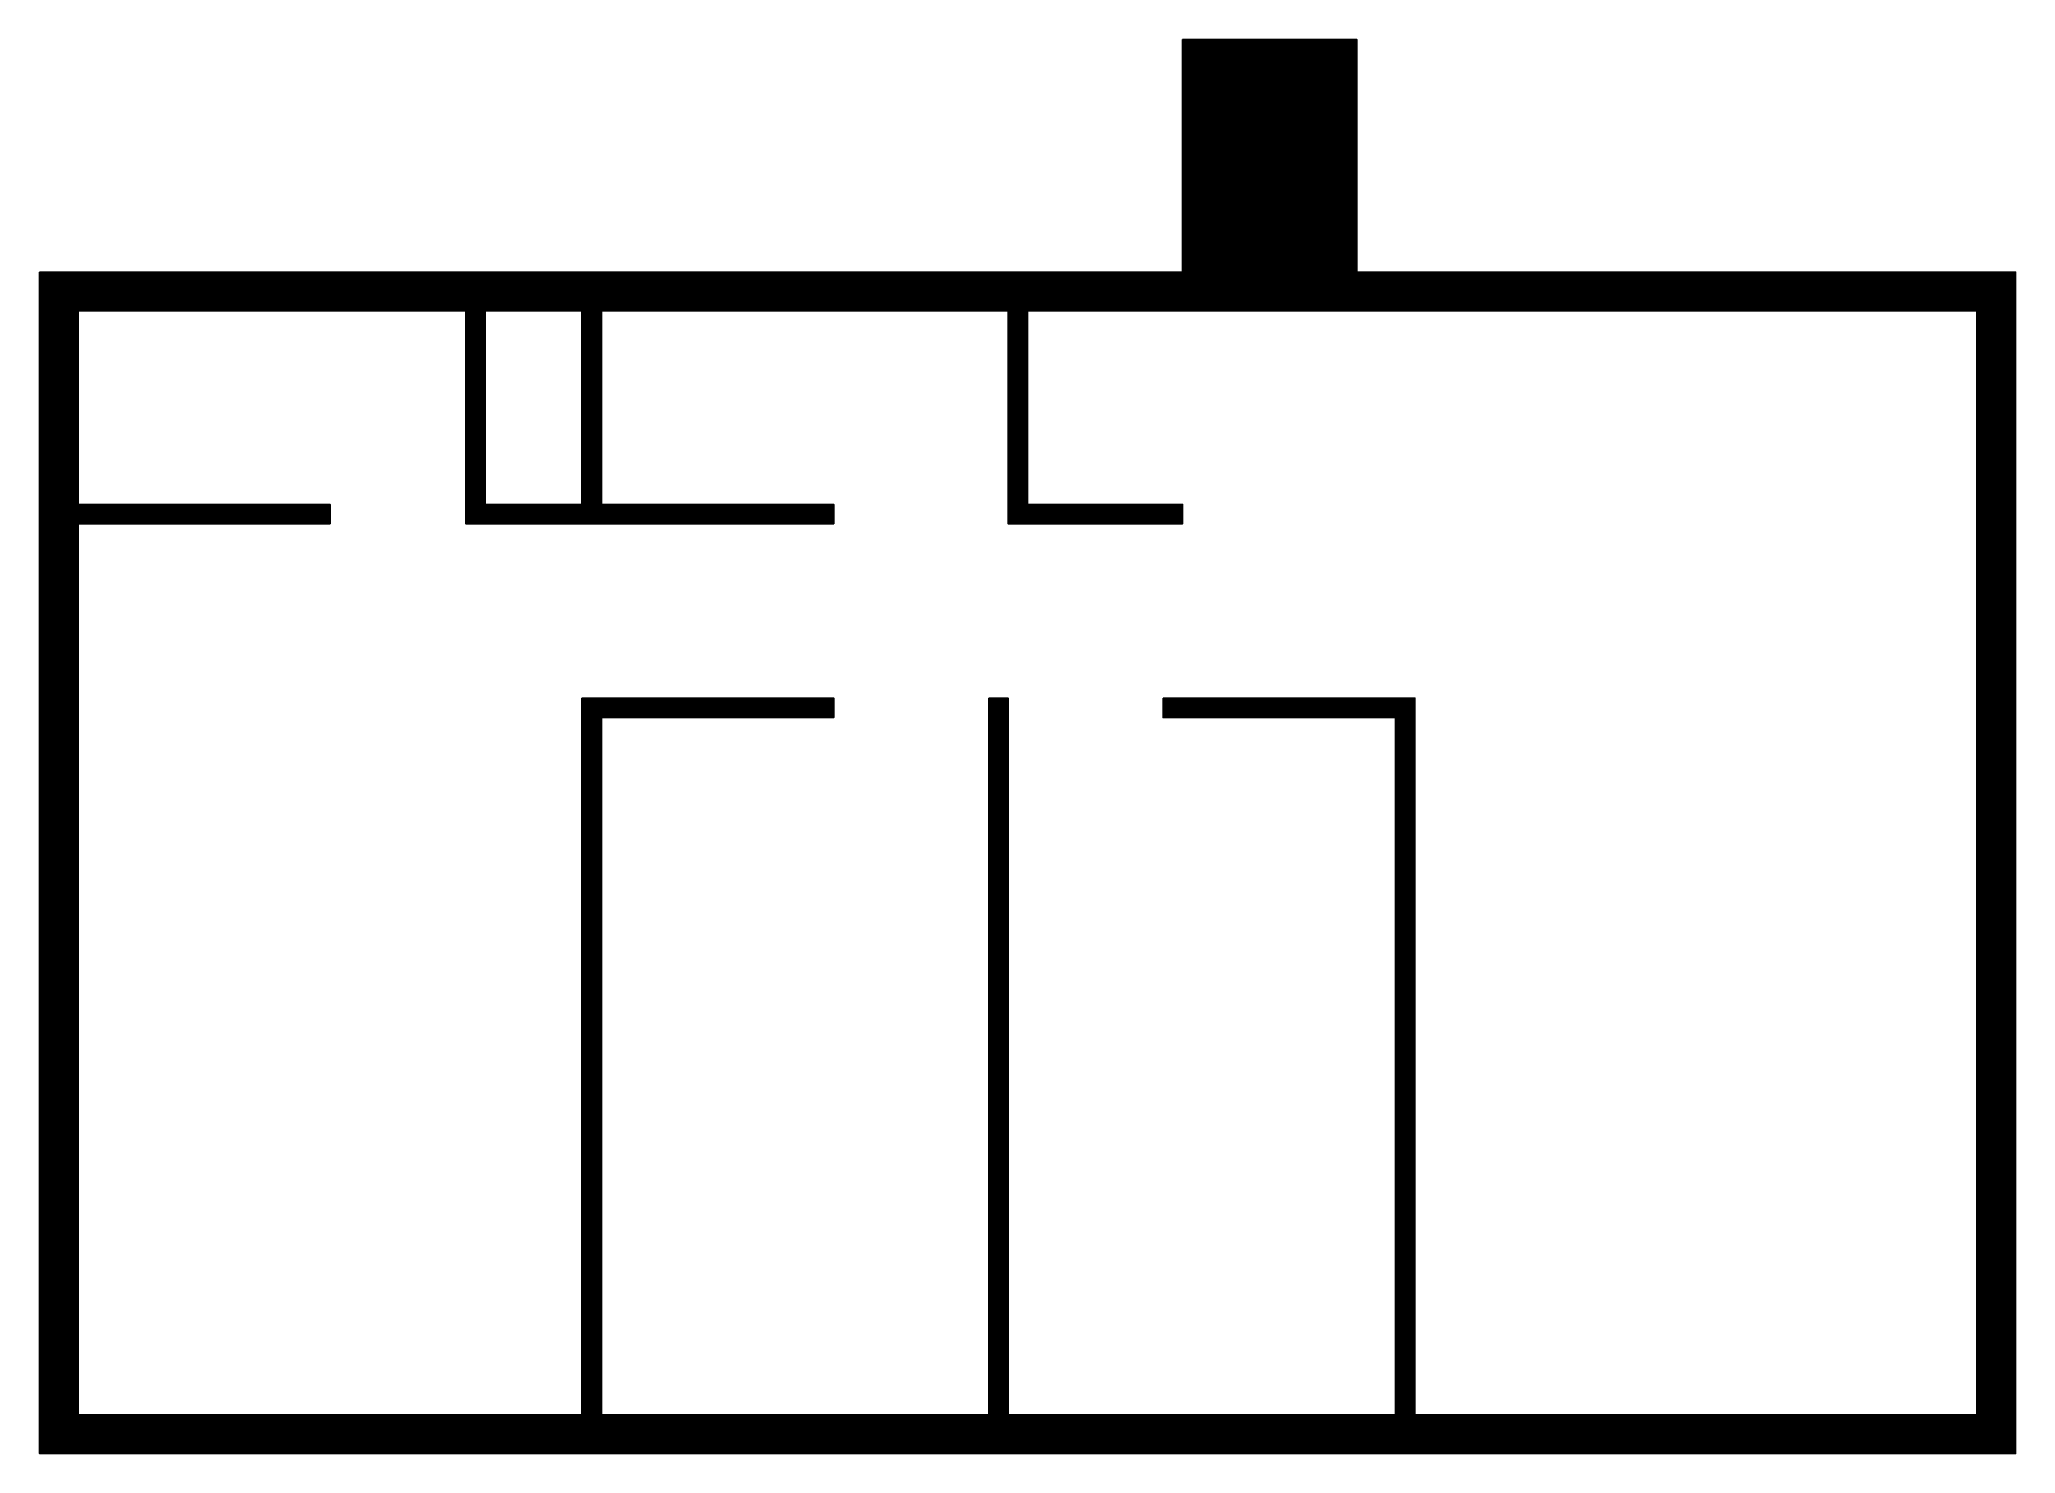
# Model space of a CAD drawing. Header units: inches. Extents: x 0.1 to 10.3, y 1 to 8.3.
import ezdxf

# ---------------------------------------------------------------- set-up
doc = ezdxf.new("R2010")
doc.units = ezdxf.units.IN
doc.header["$MEASUREMENT"] = 0
doc.layers.add('GRILLA PIXEL', color=7, linetype='Continuous')

# ---------------------------------------------------------------- blocks, each defined once
blk = doc.blocks.new('0-255-255-31-Muro alto')
at = {"layer": 'GRILLA PIXEL', "true_color": 0xffff1f}
h = blk.add_hatch(color=2, dxfattribs=at)
h.dxf.hatch_style = 1
h.paths.add_polyline_path([(0, 0), (-0.1, 0), (-0.1, -0.1), (0, -0.1)])
blk.add_lwpolyline([(-0.1, 0), (-0.1, -0.1), (0, -0.1), (0, 0)], close=True)
blk = doc.blocks.new('0-255-0-0-Muro dormitorio principal')
h = blk.add_hatch(color=1)
h.dxf.hatch_style = 1
h.paths.add_polyline_path([(0, 0), (-0.1, 0), (-0.1, -0.1), (0, -0.1)])
blk.add_lwpolyline([(-0.1, 0), (-0.1, -0.1), (0, -0.1), (0, 0)], close=True)
blk = doc.blocks.new('0-203-204-205-Ventana principal')
at = {"layer": 'GRILLA PIXEL', "true_color": 0xcbcccd}
h = blk.add_hatch(color=254, dxfattribs=at)
h.dxf.hatch_style = 1
h.paths.add_polyline_path([(0, 0), (-0.1, 0), (-0.1, -0.1), (0, -0.1)])
blk.add_lwpolyline([(-0.1, 0), (-0.1, -0.1), (0, -0.1), (0, 0)], close=True)
blk = doc.blocks.new('0-3-160-22-Ventana comun')
at = {"layer": 'GRILLA PIXEL', "true_color": 0x03a016}
h = blk.add_hatch(color=104, dxfattribs=at)
h.dxf.hatch_style = 1
h.paths.add_polyline_path([(0, 0), (-0.1, 0), (-0.1, -0.1), (0, -0.1)])
blk.add_lwpolyline([(-0.1, 0), (-0.1, -0.1), (0, -0.1), (0, 0)], close=True)
blk = doc.blocks.new('0-5-68-255-Muro inicio conexion')
at = {"layer": 'GRILLA PIXEL', "true_color": 0x0544ff}
h = blk.add_hatch(color=160, dxfattribs=at)
h.dxf.hatch_style = 1
h.paths.add_polyline_path([(0, 0), (-0.1, 0), (-0.1, -0.1), (0, -0.1)])
blk.add_lwpolyline([(-0.1, 0), (-0.1, -0.1), (0, -0.1), (0, 0)], close=True)
blk = doc.blocks.new('0-63-149-253-Muro fichas extremo')
at = {"layer": 'GRILLA PIXEL', "true_color": 0x3f95fd}
h = blk.add_hatch(color=153, dxfattribs=at)
h.dxf.hatch_style = 1
h.paths.add_polyline_path([(0, 0), (-0.1, 0), (-0.1, -0.1), (0, -0.1)])
blk.add_lwpolyline([(-0.1, 0), (-0.1, -0.1), (0, -0.1), (0, 0)], close=True)
blk = doc.blocks.new('1-125-217-63-auxiliar  ingresos')
at = {"layer": 'GRILLA PIXEL', "true_color": 0x7dd93f}
h = blk.add_hatch(color=83, dxfattribs=at)
h.dxf.hatch_style = 1
h.paths.add_polyline_path([(0, 0), (-0.1, 0), (-0.1, -0.1), (0, -0.1)])
blk.add_lwpolyline([(-0.1, 0), (-0.1, -0.1), (0, -0.1), (0, 0)], close=True)
blk = doc.blocks.new('0-255-31-255-Puerta ingreso')
at = {"layer": 'GRILLA PIXEL', "true_color": 0xff1fff}
h = blk.add_hatch(color=6, dxfattribs=at)
h.dxf.hatch_style = 1
h.paths.add_polyline_path([(0, 0), (-0.1, 0), (-0.1, -0.1), (0, -0.1)])
blk.add_lwpolyline([(-0.1, 0), (-0.1, -0.1), (0, -0.1), (0, 0)], close=True)
blk = doc.blocks.new('0-41-168-149-Muro sanitario')
at = {"layer": 'GRILLA PIXEL', "true_color": 0x29a895}
h = blk.add_hatch(color=135, dxfattribs=at)
h.dxf.hatch_style = 1
h.paths.add_polyline_path([(0, 0), (-0.1, 0), (-0.1, -0.1), (0, -0.1)])
blk.add_lwpolyline([(-0.1, 0), (-0.1, -0.1), (0, -0.1), (0, 0)], close=True)
blk = doc.blocks.new('0-0-28-112-Muro auxiliar fichas esquinas')
at = {"layer": 'GRILLA PIXEL', "true_color": 0x001c70}
h = blk.add_hatch(color=166, dxfattribs=at)
h.dxf.hatch_style = 1
h.paths.add_polyline_path([(0, 0), (-0.1, 0), (-0.1, -0.1), (0, -0.1)])
blk.add_lwpolyline([(-0.1, 0), (-0.1, -0.1), (0, -0.1), (0, 0)], close=True)
blk = doc.blocks.new('1-99-100-102-auxiliar lado interno')
at = {"lineweight": 70, "true_color": 0x636466}
h = blk.add_hatch(color=251, dxfattribs=at)
h.dxf.hatch_style = 1
h.paths.add_polyline_path([(-0.1, -0.1), (-0.1, 0), (0, 0), (0, -0.1)])
blk.add_lwpolyline([(0, 0), (0, -0.1), (-0.1, -0.1), (-0.1, 0)], close=True)
blk = doc.blocks.new('pixel extremo ventana')
h = blk.add_hatch(color=136)
h.dxf.hatch_style = 1
h.paths.add_polyline_path([(0, 0), (-0.1, 0), (-0.1, -0.1), (0, -0.1)])
blk.add_lwpolyline([(-0.1, 0), (-0.1, -0.1), (0, -0.1), (0, 0)], close=True)

msp = doc.modelspace()

# ---------------------------------------------------------------- block references
for name, p in [('1-125-217-63-auxiliar  ingresos', (6.145, 8.316)), ('1-125-217-63-auxiliar  ingresos', (6.245, 8.316)), ('1-125-217-63-auxiliar  ingresos', (6.345, 8.316)), ('1-125-217-63-auxiliar  ingresos', (6.445, 8.316)), ('1-125-217-63-auxiliar  ingresos', (6.545, 8.316)), ('1-125-217-63-auxiliar  ingresos', (6.645, 8.316)), ('1-125-217-63-auxiliar  ingresos', (6.745, 8.316)), ('1-125-217-63-auxiliar  ingresos', (6.845, 8.316)), ('1-125-217-63-auxiliar  ingresos', (6.945, 8.316)), ('1-125-217-63-auxiliar  ingresos', (6.145, 8.216)), ('1-125-217-63-auxiliar  ingresos', (6.245, 8.216)), ('1-125-217-63-auxiliar  ingresos', (6.345, 8.216)), ('1-125-217-63-auxiliar  ingresos', (6.445, 8.216)), ('1-125-217-63-auxiliar  ingresos', (6.545, 8.216)), ('1-125-217-63-auxiliar  ingresos', (6.645, 8.216)), ('1-125-217-63-auxiliar  ingresos', (6.745, 8.216)), ('1-125-217-63-auxiliar  ingresos', (6.845, 8.216)), ('1-125-217-63-auxiliar  ingresos', (6.945, 8.216)), ('1-125-217-63-auxiliar  ingresos', (6.145, 8.116)), ('1-125-217-63-auxiliar  ingresos', (6.245, 8.116)), ('1-125-217-63-auxiliar  ingresos', (6.345, 8.116)), ('1-125-217-63-auxiliar  ingresos', (6.445, 8.116)), ('1-125-217-63-auxiliar  ingresos', (6.545, 8.116)), ('1-125-217-63-auxiliar  ingresos', (6.645, 8.116)), ('1-125-217-63-auxiliar  ingresos', (6.745, 8.116)), ('1-125-217-63-auxiliar  ingresos', (6.845, 8.116)), ('1-125-217-63-auxiliar  ingresos', (6.945, 8.116)), ('1-125-217-63-auxiliar  ingresos', (6.145, 8.016)), ('1-125-217-63-auxiliar  ingresos', (6.245, 8.016)), ('1-125-217-63-auxiliar  ingresos', (6.345, 8.016)), ('1-125-217-63-auxiliar  ingresos', (6.445, 8.016)), ('1-125-217-63-auxiliar  ingresos', (6.545, 8.016)), ('1-125-217-63-auxiliar  ingresos', (6.645, 8.016)), ('1-125-217-63-auxiliar  ingresos', (6.745, 8.016)), ('1-125-217-63-auxiliar  ingresos', (6.845, 8.016)), ('1-125-217-63-auxiliar  ingresos', (6.945, 8.016)), ('1-125-217-63-auxiliar  ingresos', (6.145, 7.916)), ('1-125-217-63-auxiliar  ingresos', (6.245, 7.916)), ('1-125-217-63-auxiliar  ingresos', (6.345, 7.916)), ('1-125-217-63-auxiliar  ingresos', (6.445, 7.916)), ('1-125-217-63-auxiliar  ingresos', (6.545, 7.916)), ('1-125-217-63-auxiliar  ingresos', (6.645, 7.916)), ('1-125-217-63-auxiliar  ingresos', (6.745, 7.916)), ('1-125-217-63-auxiliar  ingresos', (6.845, 7.916)), ('1-125-217-63-auxiliar  ingresos', (6.945, 7.916)), ('1-125-217-63-auxiliar  ingresos', (6.145, 7.816)), ('1-125-217-63-auxiliar  ingresos', (6.245, 7.816)), ('1-125-217-63-auxiliar  ingresos', (6.345, 7.816)), ('1-125-217-63-auxiliar  ingresos', (6.445, 7.816)), ('1-125-217-63-auxiliar  ingresos', (6.545, 7.816)), ('1-125-217-63-auxiliar  ingresos', (6.645, 7.816)), ('1-125-217-63-auxiliar  ingresos', (6.745, 7.816)), ('1-125-217-63-auxiliar  ingresos', (6.845, 7.816)), ('1-125-217-63-auxiliar  ingresos', (6.945, 7.816)), ('1-125-217-63-auxiliar  ingresos', (6.145, 7.716)), ('1-125-217-63-auxiliar  ingresos', (6.245, 7.716)), ('1-125-217-63-auxiliar  ingresos', (6.345, 7.716)), ('1-125-217-63-auxiliar  ingresos', (6.445, 7.716)), ('1-125-217-63-auxiliar  ingresos', (6.545, 7.716)), ('1-125-217-63-auxiliar  ingresos', (6.645, 7.716)), ('1-125-217-63-auxiliar  ingresos', (6.745, 7.716)), ('1-125-217-63-auxiliar  ingresos', (6.845, 7.716)), ('1-125-217-63-auxiliar  ingresos', (6.945, 7.716)), ('1-125-217-63-auxiliar  ingresos', (6.145, 7.616)), ('1-125-217-63-auxiliar  ingresos', (6.245, 7.616)), ('1-125-217-63-auxiliar  ingresos', (6.345, 7.616)), ('1-125-217-63-auxiliar  ingresos', (6.445, 7.616)), ('1-125-217-63-auxiliar  ingresos', (6.545, 7.616)), ('1-125-217-63-auxiliar  ingresos', (6.645, 7.616)), ('1-125-217-63-auxiliar  ingresos', (6.745, 7.616)), ('1-125-217-63-auxiliar  ingresos', (6.845, 7.616)), ('1-125-217-63-auxiliar  ingresos', (6.945, 7.616)), ('1-125-217-63-auxiliar  ingresos', (6.145, 7.516)), ('1-125-217-63-auxiliar  ingresos', (6.245, 7.516)), ('1-125-217-63-auxiliar  ingresos', (6.345, 7.516)), ('1-125-217-63-auxiliar  ingresos', (6.445, 7.516)), ('1-125-217-63-auxiliar  ingresos', (6.545, 7.516)), ('1-125-217-63-auxiliar  ingresos', (6.645, 7.516)), ('1-125-217-63-auxiliar  ingresos', (6.745, 7.516)), ('1-125-217-63-auxiliar  ingresos', (6.845, 7.516)), ('1-125-217-63-auxiliar  ingresos', (6.945, 7.516)), ('1-125-217-63-auxiliar  ingresos', (6.145, 7.416)), ('1-125-217-63-auxiliar  ingresos', (6.245, 7.416)), ('1-125-217-63-auxiliar  ingresos', (6.345, 7.416)), ('1-125-217-63-auxiliar  ingresos', (6.445, 7.416)), ('1-125-217-63-auxiliar  ingresos', (6.545, 7.416)), ('1-125-217-63-auxiliar  ingresos', (6.645, 7.416)), ('1-125-217-63-auxiliar  ingresos', (6.745, 7.416)), ('1-125-217-63-auxiliar  ingresos', (6.845, 7.416)), ('1-125-217-63-auxiliar  ingresos', (6.945, 7.416)), ('1-125-217-63-auxiliar  ingresos', (6.145, 7.316)), ('1-125-217-63-auxiliar  ingresos', (6.245, 7.316)), ('1-125-217-63-auxiliar  ingresos', (6.345, 7.316)), ('1-125-217-63-auxiliar  ingresos', (6.445, 7.316)), ('1-125-217-63-auxiliar  ingresos', (6.545, 7.316)), ('1-125-217-63-auxiliar  ingresos', (6.645, 7.316)), ('1-125-217-63-auxiliar  ingresos', (6.745, 7.316)), ('1-125-217-63-auxiliar  ingresos', (6.845, 7.316)), ('1-125-217-63-auxiliar  ingresos', (6.945, 7.316)), ('1-125-217-63-auxiliar  ingresos', (6.145, 7.216)), ('1-125-217-63-auxiliar  ingresos', (6.245, 7.216)), ('1-125-217-63-auxiliar  ingresos', (6.345, 7.216)), ('1-125-217-63-auxiliar  ingresos', (6.445, 7.216)), ('1-125-217-63-auxiliar  ingresos', (6.545, 7.216)), ('1-125-217-63-auxiliar  ingresos', (6.645, 7.216)), ('1-125-217-63-auxiliar  ingresos', (6.745, 7.216)), ('1-125-217-63-auxiliar  ingresos', (6.845, 7.216)), ('1-125-217-63-auxiliar  ingresos', (6.945, 7.216)), ('0-5-68-255-Muro inicio conexion', (0.245, 7.116)), ('0-255-255-31-Muro alto', (0.345, 7.116)), ('0-255-255-31-Muro alto', (0.445, 7.116)), ('0-255-255-31-Muro alto', (0.545, 7.116)), ('0-255-255-31-Muro alto', (0.645, 7.116)), ('0-255-255-31-Muro alto', (0.745, 7.116)), ('0-255-255-31-Muro alto', (0.845, 7.116)), ('0-255-255-31-Muro alto', (0.945, 7.116)), ('0-255-255-31-Muro alto', (1.045, 7.116)), ('0-255-255-31-Muro alto', (1.145, 7.116)), ('0-255-255-31-Muro alto', (1.245, 7.116)), ('0-255-255-31-Muro alto', (1.345, 7.116)), ('0-255-255-31-Muro alto', (1.445, 7.116)), ('0-255-255-31-Muro alto', (1.545, 7.116)), ('0-255-255-31-Muro alto', (1.645, 7.116)), ('0-255-255-31-Muro alto', (1.745, 7.116)), ('0-255-255-31-Muro alto', (1.845, 7.116)), ('0-255-255-31-Muro alto', (1.945, 7.116)), ('0-255-255-31-Muro alto', (2.045, 7.116)), ('0-255-255-31-Muro alto', (2.145, 7.116)), ('0-255-255-31-Muro alto', (2.245, 7.116)), ('0-255-255-31-Muro alto', (2.345, 7.116)), ('0-255-255-31-Muro alto', (2.445, 7.116)), ('0-255-255-31-Muro alto', (2.545, 7.116)), ('0-255-255-31-Muro alto', (2.645, 7.116)), ('0-255-255-31-Muro alto', (2.745, 7.116)), ('0-255-255-31-Muro alto', (2.845, 7.116)), ('0-255-255-31-Muro alto', (2.945, 7.116)), ('0-255-255-31-Muro alto', (3.045, 7.116)), ('0-255-255-31-Muro alto', (3.145, 7.116)), ('0-255-255-31-Muro alto', (3.245, 7.116)), ('0-255-255-31-Muro alto', (3.345, 7.116)), ('0-255-255-31-Muro alto', (3.445, 7.116)), ('0-255-255-31-Muro alto', (3.545, 7.116)), ('0-255-255-31-Muro alto', (3.645, 7.116)), ('0-255-255-31-Muro alto', (3.745, 7.116)), ('0-255-255-31-Muro alto', (3.845, 7.116)), ('0-255-255-31-Muro alto', (3.945, 7.116)), ('0-255-255-31-Muro alto', (4.045, 7.116)), ('0-255-255-31-Muro alto', (4.145, 7.116)), ('0-255-255-31-Muro alto', (4.245, 7.116)), ('0-255-255-31-Muro alto', (4.345, 7.116)), ('0-255-255-31-Muro alto', (4.445, 7.116)), ('0-255-255-31-Muro alto', (4.545, 7.116)), ('0-255-255-31-Muro alto', (4.645, 7.116)), ('0-255-255-31-Muro alto', (4.745, 7.116)), ('0-255-255-31-Muro alto', (4.845, 7.116)), ('0-255-255-31-Muro alto', (4.945, 7.116)), ('0-255-255-31-Muro alto', (5.045, 7.116)), ('0-255-255-31-Muro alto', (5.145, 7.116)), ('0-255-255-31-Muro alto', (5.245, 7.116)), ('0-255-255-31-Muro alto', (5.345, 7.116)), ('0-255-255-31-Muro alto', (5.445, 7.116)), ('0-255-255-31-Muro alto', (5.545, 7.116)), ('0-255-255-31-Muro alto', (5.645, 7.116)), ('0-255-255-31-Muro alto', (5.745, 7.116)), ('0-255-255-31-Muro alto', (5.845, 7.116)), ('0-255-255-31-Muro alto', (5.945, 7.116)), ('0-255-255-31-Muro alto', (6.045, 7.116)), ('0-255-31-255-Puerta ingreso', (6.145, 7.116)), ('0-255-31-255-Puerta ingreso', (6.245, 7.116)), ('0-255-31-255-Puerta ingreso', (6.345, 7.116)), ('0-255-31-255-Puerta ingreso', (6.445, 7.116)), ('0-255-31-255-Puerta ingreso', (6.545, 7.116)), ('0-255-31-255-Puerta ingreso', (6.645, 7.116)), ('0-255-31-255-Puerta ingreso', (6.745, 7.116)), ('0-255-31-255-Puerta ingreso', (6.845, 7.116)), ('0-255-31-255-Puerta ingreso', (6.945, 7.116)), ('0-255-255-31-Muro alto', (7.045, 7.116)), ('0-255-255-31-Muro alto', (7.145, 7.116)), ('0-255-255-31-Muro alto', (7.245, 7.116)), ('0-255-255-31-Muro alto', (7.345, 7.116)), ('0-255-255-31-Muro alto', (7.445, 7.116)), ('0-255-255-31-Muro alto', (7.545, 7.116)), ('0-255-255-31-Muro alto', (7.645, 7.116)), ('0-255-255-31-Muro alto', (7.745, 7.116)), ('0-255-255-31-Muro alto', (7.845, 7.116)), ('0-255-255-31-Muro alto', (7.945, 7.116)), ('0-255-255-31-Muro alto', (8.045, 7.116)), ('0-255-255-31-Muro alto', (8.145, 7.116)), ('0-255-255-31-Muro alto', (8.245, 7.116)), ('0-255-255-31-Muro alto', (8.345, 7.116)), ('0-255-255-31-Muro alto', (8.445, 7.116)), ('0-255-255-31-Muro alto', (8.545, 7.116)), ('0-255-255-31-Muro alto', (8.645, 7.116)), ('0-41-168-149-Muro sanitario', (8.745, 7.116)), ('0-41-168-149-Muro sanitario', (8.845, 7.116)), ('0-41-168-149-Muro sanitario', (8.945, 7.116)), ('0-41-168-149-Muro sanitario', (9.045, 7.116)), ('0-41-168-149-Muro sanitario', (9.145, 7.116)), ('0-41-168-149-Muro sanitario', (9.245, 7.116)), ('0-41-168-149-Muro sanitario', (9.345, 7.116)), ('0-41-168-149-Muro sanitario', (9.445, 7.116)), ('0-41-168-149-Muro sanitario', (9.545, 7.116)), ('0-41-168-149-Muro sanitario', (9.645, 7.116)), ('0-41-168-149-Muro sanitario', (9.745, 7.116)), ('0-41-168-149-Muro sanitario', (9.845, 7.116)), ('0-41-168-149-Muro sanitario', (9.945, 7.116)), ('0-41-168-149-Muro sanitario', (10.045, 7.116)), ('0-41-168-149-Muro sanitario', (10.145, 7.116)), ('0-41-168-149-Muro sanitario', (10.245, 7.116)), ('0-5-68-255-Muro inicio conexion', (10.345, 7.116)), ('0-5-68-255-Muro inicio conexion', (0.245, 7.016)), ('1-99-100-102-auxiliar lado interno', (0.345, 7.016)), ('1-99-100-102-auxiliar lado interno', (0.445, 7.016)), ('1-99-100-102-auxiliar lado interno', (0.545, 7.016)), ('1-99-100-102-auxiliar lado interno', (0.645, 7.016)), ('1-99-100-102-auxiliar lado interno', (0.745, 7.016)), ('1-99-100-102-auxiliar lado interno', (0.845, 7.016)), ('1-99-100-102-auxiliar lado interno', (0.945, 7.016)), ('1-99-100-102-auxiliar lado interno', (1.045, 7.016)), ('1-99-100-102-auxiliar lado interno', (1.145, 7.016)), ('1-99-100-102-auxiliar lado interno', (1.245, 7.016)), ('1-99-100-102-auxiliar lado interno', (1.345, 7.016)), ('1-99-100-102-auxiliar lado interno', (1.445, 7.016)), ('1-99-100-102-auxiliar lado interno', (1.545, 7.016)), ('1-99-100-102-auxiliar lado interno', (1.645, 7.016)), ('1-99-100-102-auxiliar lado interno', (1.745, 7.016)), ('1-99-100-102-auxiliar lado interno', (1.845, 7.016)), ('1-99-100-102-auxiliar lado interno', (1.945, 7.016)), ('1-99-100-102-auxiliar lado interno', (2.045, 7.016)), ('1-99-100-102-auxiliar lado interno', (2.145, 7.016)), ('1-99-100-102-auxiliar lado interno', (2.245, 7.016)), ('1-99-100-102-auxiliar lado interno', (2.345, 7.016)), ('0-255-255-31-Muro alto', (2.445, 7.016)), ('1-99-100-102-auxiliar lado interno', (2.545, 7.016)), ('1-99-100-102-auxiliar lado interno', (2.645, 7.016)), ('1-99-100-102-auxiliar lado interno', (2.745, 7.016)), ('1-99-100-102-auxiliar lado interno', (2.845, 7.016)), ('1-99-100-102-auxiliar lado interno', (2.945, 7.016)), ('0-255-255-31-Muro alto', (3.045, 7.016)), ('1-99-100-102-auxiliar lado interno', (3.145, 7.016)), ('1-99-100-102-auxiliar lado interno', (3.245, 7.016)), ('1-99-100-102-auxiliar lado interno', (3.345, 7.016)), ('1-99-100-102-auxiliar lado interno', (3.445, 7.016)), ('1-99-100-102-auxiliar lado interno', (3.545, 7.016)), ('1-99-100-102-auxiliar lado interno', (3.645, 7.016)), ('1-99-100-102-auxiliar lado interno', (3.745, 7.016)), ('1-99-100-102-auxiliar lado interno', (3.845, 7.016)), ('1-99-100-102-auxiliar lado interno', (3.945, 7.016)), ('1-99-100-102-auxiliar lado interno', (4.045, 7.016)), ('1-99-100-102-auxiliar lado interno', (4.145, 7.016)), ('1-99-100-102-auxiliar lado interno', (4.245, 7.016)), ('1-99-100-102-auxiliar lado interno', (4.345, 7.016)), ('1-99-100-102-auxiliar lado interno', (4.445, 7.016)), ('1-99-100-102-auxiliar lado interno', (4.545, 7.016)), ('1-99-100-102-auxiliar lado interno', (4.645, 7.016)), ('1-99-100-102-auxiliar lado interno', (4.745, 7.016)), ('1-99-100-102-auxiliar lado interno', (4.845, 7.016)), ('1-99-100-102-auxiliar lado interno', (4.945, 7.016)), ('1-99-100-102-auxiliar lado interno', (5.045, 7.016)), ('1-99-100-102-auxiliar lado interno', (5.145, 7.016)), ('0-255-255-31-Muro alto', (5.245, 7.016)), ('1-99-100-102-auxiliar lado interno', (5.345, 7.016)), ('1-99-100-102-auxiliar lado interno', (5.445, 7.016)), ('1-99-100-102-auxiliar lado interno', (5.545, 7.016)), ('1-99-100-102-auxiliar lado interno', (5.645, 7.016)), ('1-99-100-102-auxiliar lado interno', (5.745, 7.016)), ('1-99-100-102-auxiliar lado interno', (5.845, 7.016)), ('1-99-100-102-auxiliar lado interno', (5.945, 7.016)), ('1-99-100-102-auxiliar lado interno', (6.045, 7.016)), ('1-99-100-102-auxiliar lado interno', (6.145, 7.016)), ('1-99-100-102-auxiliar lado interno', (6.245, 7.016)), ('1-99-100-102-auxiliar lado interno', (6.345, 7.016)), ('1-99-100-102-auxiliar lado interno', (6.445, 7.016)), ('1-99-100-102-auxiliar lado interno', (6.545, 7.016)), ('1-99-100-102-auxiliar lado interno', (6.645, 7.016)), ('1-99-100-102-auxiliar lado interno', (6.745, 7.016)), ('1-99-100-102-auxiliar lado interno', (6.845, 7.016)), ('1-99-100-102-auxiliar lado interno', (6.945, 7.016)), ('1-99-100-102-auxiliar lado interno', (7.045, 7.016)), ('1-99-100-102-auxiliar lado interno', (7.145, 7.016)), ('1-99-100-102-auxiliar lado interno', (7.245, 7.016)), ('1-99-100-102-auxiliar lado interno', (7.345, 7.016)), ('1-99-100-102-auxiliar lado interno', (7.445, 7.016)), ('1-99-100-102-auxiliar lado interno', (7.545, 7.016)), ('1-99-100-102-auxiliar lado interno', (7.645, 7.016)), ('1-99-100-102-auxiliar lado interno', (7.745, 7.016)), ('1-99-100-102-auxiliar lado interno', (7.845, 7.016)), ('1-99-100-102-auxiliar lado interno', (7.945, 7.016)), ('1-99-100-102-auxiliar lado interno', (8.045, 7.016)), ('1-99-100-102-auxiliar lado interno', (8.145, 7.016)), ('1-99-100-102-auxiliar lado interno', (8.245, 7.016)), ('1-99-100-102-auxiliar lado interno', (8.345, 7.016)), ('1-99-100-102-auxiliar lado interno', (8.445, 7.016)), ('1-99-100-102-auxiliar lado interno', (8.545, 7.016)), ('1-99-100-102-auxiliar lado interno', (8.645, 7.016)), ('1-99-100-102-auxiliar lado interno', (8.745, 7.016)), ('1-99-100-102-auxiliar lado interno', (8.845, 7.016)), ('1-99-100-102-auxiliar lado interno', (8.945, 7.016)), ('1-99-100-102-auxiliar lado interno', (9.045, 7.016)), ('1-99-100-102-auxiliar lado interno', (9.145, 7.016)), ('1-99-100-102-auxiliar lado interno', (9.245, 7.016)), ('1-99-100-102-auxiliar lado interno', (9.345, 7.016)), ('1-99-100-102-auxiliar lado interno', (9.445, 7.016)), ('1-99-100-102-auxiliar lado interno', (9.545, 7.016)), ('1-99-100-102-auxiliar lado interno', (9.645, 7.016)), ('1-99-100-102-auxiliar lado interno', (9.745, 7.016)), ('1-99-100-102-auxiliar lado interno', (9.845, 7.016)), ('1-99-100-102-auxiliar lado interno', (9.945, 7.016)), ('1-99-100-102-auxiliar lado interno', (10.045, 7.016)), ('1-99-100-102-auxiliar lado interno', (10.145, 7.016)), ('1-99-100-102-auxiliar lado interno', (10.245, 7.016)), ('0-5-68-255-Muro inicio conexion', (10.345, 7.016)), ('0-63-149-253-Muro fichas extremo', (0.245, 6.916)), ('1-99-100-102-auxiliar lado interno', (0.345, 6.916)), ('0-255-255-31-Muro alto', (2.445, 6.916)), ('0-255-255-31-Muro alto', (3.045, 6.916)), ('0-255-255-31-Muro alto', (5.245, 6.916)), ('1-99-100-102-auxiliar lado interno', (10.245, 6.916)), ('0-63-149-253-Muro fichas extremo', (10.345, 6.916)), ('0-255-255-31-Muro alto', (0.245, 6.816)), ('1-99-100-102-auxiliar lado interno', (0.345, 6.816)), ('0-255-255-31-Muro alto', (2.445, 6.816)), ('0-255-255-31-Muro alto', (3.045, 6.816)), ('0-255-255-31-Muro alto', (5.245, 6.816)), ('1-99-100-102-auxiliar lado interno', (10.245, 6.816)), ('0-255-255-31-Muro alto', (10.345, 6.816)), ('0-255-255-31-Muro alto', (0.245, 6.716)), ('1-99-100-102-auxiliar lado interno', (0.345, 6.716)), ('0-255-255-31-Muro alto', (2.445, 6.716)), ('0-255-255-31-Muro alto', (3.045, 6.716)), ('0-255-255-31-Muro alto', (5.245, 6.716)), ('1-99-100-102-auxiliar lado interno', (10.245, 6.716)), ('0-255-255-31-Muro alto', (10.345, 6.716)), ('0-255-255-31-Muro alto', (0.245, 6.616)), ('1-99-100-102-auxiliar lado interno', (0.345, 6.616)), ('0-255-255-31-Muro alto', (2.445, 6.616)), ('0-255-255-31-Muro alto', (3.045, 6.616)), ('0-255-255-31-Muro alto', (5.245, 6.616)), ('1-99-100-102-auxiliar lado interno', (10.245, 6.616)), ('0-255-255-31-Muro alto', (10.345, 6.616)), ('0-255-255-31-Muro alto', (0.245, 6.516)), ('1-99-100-102-auxiliar lado interno', (0.345, 6.516)), ('0-255-255-31-Muro alto', (2.445, 6.516)), ('0-255-255-31-Muro alto', (3.045, 6.516)), ('0-255-255-31-Muro alto', (5.245, 6.516)), ('1-99-100-102-auxiliar lado interno', (10.245, 6.516)), ('0-255-255-31-Muro alto', (10.345, 6.516)), ('0-255-255-31-Muro alto', (0.245, 6.416)), ('1-99-100-102-auxiliar lado interno', (0.345, 6.416)), ('0-255-255-31-Muro alto', (2.445, 6.416)), ('0-255-255-31-Muro alto', (3.045, 6.416)), ('0-255-255-31-Muro alto', (5.245, 6.416)), ('1-99-100-102-auxiliar lado interno', (10.245, 6.416)), ('0-255-255-31-Muro alto', (10.345, 6.416)), ('0-255-255-31-Muro alto', (0.245, 6.316)), ('1-99-100-102-auxiliar lado interno', (0.345, 6.316)), ('0-255-255-31-Muro alto', (2.445, 6.316)), ('0-255-255-31-Muro alto', (3.045, 6.316)), ('0-255-255-31-Muro alto', (5.245, 6.316)), ('1-99-100-102-auxiliar lado interno', (10.245, 6.316)), ('0-255-255-31-Muro alto', (10.345, 6.316)), ('0-255-255-31-Muro alto', (0.245, 6.216)), ('1-99-100-102-auxiliar lado interno', (0.345, 6.216)), ('0-255-255-31-Muro alto', (2.445, 6.216)), ('0-255-255-31-Muro alto', (3.045, 6.216)), ('0-255-255-31-Muro alto', (5.245, 6.216)), ('1-99-100-102-auxiliar lado interno', (10.245, 6.216)), ('0-255-255-31-Muro alto', (10.345, 6.216)), ('0-255-255-31-Muro alto', (0.245, 6.116)), ('1-99-100-102-auxiliar lado interno', (0.345, 6.116)), ('0-255-255-31-Muro alto', (2.445, 6.116)), ('0-255-255-31-Muro alto', (3.045, 6.116)), ('0-255-255-31-Muro alto', (5.245, 6.116)), ('1-99-100-102-auxiliar lado interno', (10.245, 6.116)), ('0-255-255-31-Muro alto', (10.345, 6.116)), ('0-255-255-31-Muro alto', (0.245, 6.016)), ('0-255-255-31-Muro alto', (0.245, 5.916)), ('1-99-100-102-auxiliar lado interno', (0.345, 6.016)), ('0-255-255-31-Muro alto', (0.345, 5.916)), ('0-255-255-31-Muro alto', (0.445, 5.916)), ('0-255-255-31-Muro alto', (0.545, 5.916)), ('0-255-255-31-Muro alto', (0.645, 5.916)), ('0-255-255-31-Muro alto', (0.745, 5.916)), ('0-255-255-31-Muro alto', (0.845, 5.916)), ('0-255-255-31-Muro alto', (0.945, 5.916)), ('0-255-255-31-Muro alto', (1.045, 5.916)), ('0-255-255-31-Muro alto', (1.145, 5.916)), ('0-255-255-31-Muro alto', (1.245, 5.916)), ('0-255-255-31-Muro alto', (1.345, 5.916)), ('0-255-255-31-Muro alto', (1.445, 5.916)), ('0-255-255-31-Muro alto', (1.545, 5.916)), ('0-255-255-31-Muro alto', (1.645, 5.916)), ('0-255-255-31-Muro alto', (2.445, 6.016)), ('0-255-255-31-Muro alto', (2.445, 5.916)), ('0-255-255-31-Muro alto', (2.545, 5.916)), ('0-255-255-31-Muro alto', (2.645, 5.916)), ('0-255-255-31-Muro alto', (2.745, 5.916)), ('0-255-255-31-Muro alto', (2.845, 5.916)), ('0-255-255-31-Muro alto', (2.945, 5.916)), ('0-255-255-31-Muro alto', (3.045, 6.016)), ('0-255-255-31-Muro alto', (3.045, 5.916)), ('0-255-255-31-Muro alto', (3.145, 5.916)), ('0-255-255-31-Muro alto', (3.245, 5.916)), ('0-255-255-31-Muro alto', (3.345, 5.916)), ('0-255-255-31-Muro alto', (3.445, 5.916)), ('0-255-255-31-Muro alto', (3.545, 5.916)), ('0-255-255-31-Muro alto', (3.645, 5.916)), ('0-255-255-31-Muro alto', (3.745, 5.916)), ('0-255-255-31-Muro alto', (3.845, 5.916)), ('0-255-255-31-Muro alto', (3.945, 5.916)), ('0-255-255-31-Muro alto', (4.045, 5.916)), ('0-255-255-31-Muro alto', (4.145, 5.916)), ('0-255-255-31-Muro alto', (4.245, 5.916)), ('0-255-255-31-Muro alto', (5.245, 6.016)), ('0-255-255-31-Muro alto', (5.245, 5.916)), ('0-255-255-31-Muro alto', (5.345, 5.916)), ('0-255-255-31-Muro alto', (5.445, 5.916)), ('0-255-255-31-Muro alto', (5.545, 5.916)), ('0-255-255-31-Muro alto', (5.645, 5.916)), ('0-255-255-31-Muro alto', (5.745, 5.916)), ('0-255-255-31-Muro alto', (5.845, 5.916)), ('0-255-255-31-Muro alto', (5.945, 5.916)), ('0-255-255-31-Muro alto', (6.045, 5.916)), ('1-99-100-102-auxiliar lado interno', (10.245, 6.016)), ('1-99-100-102-auxiliar lado interno', (10.245, 5.916)), ('0-255-255-31-Muro alto', (10.345, 6.016)), ('0-255-255-31-Muro alto', (10.345, 5.916)), ('0-255-0-0-Muro dormitorio principal', (0.245, 5.816)), ('1-99-100-102-auxiliar lado interno', (0.345, 5.816)), ('1-99-100-102-auxiliar lado interno', (10.245, 5.816)), ('0-255-255-31-Muro alto', (10.345, 5.816)), ('0-255-0-0-Muro dormitorio principal', (0.245, 5.716)), ('1-99-100-102-auxiliar lado interno', (0.345, 5.716)), ('1-99-100-102-auxiliar lado interno', (10.245, 5.716)), ('0-255-255-31-Muro alto', (10.345, 5.716)), ('0-255-0-0-Muro dormitorio principal', (0.245, 5.616)), ('1-99-100-102-auxiliar lado interno', (0.345, 5.616)), ('1-99-100-102-auxiliar lado interno', (10.245, 5.616)), ('0-255-255-31-Muro alto', (10.345, 5.616)), ('0-255-0-0-Muro dormitorio principal', (0.245, 5.516)), ('1-99-100-102-auxiliar lado interno', (0.345, 5.516)), ('1-99-100-102-auxiliar lado interno', (10.245, 5.516)), ('0-255-255-31-Muro alto', (10.345, 5.516)), ('0-255-0-0-Muro dormitorio principal', (0.245, 5.416)), ('1-99-100-102-auxiliar lado interno', (0.345, 5.416)), ('1-99-100-102-auxiliar lado interno', (10.245, 5.416)), ('0-255-255-31-Muro alto', (10.345, 5.416)), ('0-255-0-0-Muro dormitorio principal', (0.245, 5.316)), ('1-99-100-102-auxiliar lado interno', (0.345, 5.316)), ('1-99-100-102-auxiliar lado interno', (10.245, 5.316)), ('0-255-255-31-Muro alto', (10.345, 5.316)), ('0-255-0-0-Muro dormitorio principal', (0.245, 5.216)), ('1-99-100-102-auxiliar lado interno', (0.345, 5.216)), ('1-99-100-102-auxiliar lado interno', (10.245, 5.216)), ('0-255-255-31-Muro alto', (10.345, 5.216)), ('0-255-0-0-Muro dormitorio principal', (0.245, 5.116)), ('1-99-100-102-auxiliar lado interno', (0.345, 5.116)), ('1-99-100-102-auxiliar lado interno', (10.245, 5.116)), ('0-255-255-31-Muro alto', (10.345, 5.116)), ('0-255-0-0-Muro dormitorio principal', (0.245, 5.016)), ('1-99-100-102-auxiliar lado interno', (0.345, 5.016)), ('1-99-100-102-auxiliar lado interno', (10.245, 5.016)), ('0-255-255-31-Muro alto', (10.345, 5.016)), ('0-255-0-0-Muro dormitorio principal', (0.245, 4.916)), ('1-99-100-102-auxiliar lado interno', (0.345, 4.916)), ('0-255-255-31-Muro alto', (3.045, 4.916)), ('0-255-255-31-Muro alto', (3.145, 4.916)), ('0-255-255-31-Muro alto', (3.245, 4.916)), ('0-255-255-31-Muro alto', (3.345, 4.916)), ('0-255-255-31-Muro alto', (3.445, 4.916)), ('0-255-255-31-Muro alto', (3.545, 4.916)), ('0-255-255-31-Muro alto', (3.645, 4.916)), ('0-255-255-31-Muro alto', (3.745, 4.916)), ('0-255-255-31-Muro alto', (3.845, 4.916)), ('0-255-255-31-Muro alto', (3.945, 4.916)), ('0-255-255-31-Muro alto', (4.045, 4.916)), ('0-255-255-31-Muro alto', (4.145, 4.916)), ('0-255-255-31-Muro alto', (4.245, 4.916)), ('0-255-255-31-Muro alto', (5.145, 4.916)), ('0-255-255-31-Muro alto', (6.045, 4.916)), ('0-255-255-31-Muro alto', (6.145, 4.916)), ('0-255-255-31-Muro alto', (6.245, 4.916)), ('0-255-255-31-Muro alto', (6.345, 4.916)), ('0-255-255-31-Muro alto', (6.445, 4.916)), ('0-255-255-31-Muro alto', (6.545, 4.916)), ('0-255-255-31-Muro alto', (6.645, 4.916)), ('0-255-255-31-Muro alto', (6.745, 4.916)), ('0-255-255-31-Muro alto', (6.845, 4.916)), ('0-255-255-31-Muro alto', (6.945, 4.916)), ('0-255-255-31-Muro alto', (7.045, 4.916)), ('0-255-255-31-Muro alto', (7.145, 4.916)), ('0-255-255-31-Muro alto', (7.245, 4.916)), ('1-99-100-102-auxiliar lado interno', (10.245, 4.916)), ('0-255-255-31-Muro alto', (10.345, 4.916)), ('0-255-0-0-Muro dormitorio principal', (0.245, 4.816)), ('1-99-100-102-auxiliar lado interno', (0.345, 4.816)), ('0-255-255-31-Muro alto', (3.045, 4.816)), ('0-255-255-31-Muro alto', (5.145, 4.816)), ('0-255-255-31-Muro alto', (7.245, 4.816)), ('1-99-100-102-auxiliar lado interno', (10.245, 4.816)), ('0-255-255-31-Muro alto', (10.345, 4.816)), ('0-255-0-0-Muro dormitorio principal', (0.245, 4.716)), ('1-99-100-102-auxiliar lado interno', (0.345, 4.716)), ('0-255-255-31-Muro alto', (3.045, 4.716)), ('0-255-255-31-Muro alto', (5.145, 4.716)), ('0-255-255-31-Muro alto', (7.245, 4.716)), ('1-99-100-102-auxiliar lado interno', (10.245, 4.716)), ('0-255-255-31-Muro alto', (10.345, 4.716)), ('0-255-0-0-Muro dormitorio principal', (0.245, 4.616)), ('1-99-100-102-auxiliar lado interno', (0.345, 4.616)), ('0-255-255-31-Muro alto', (3.045, 4.616)), ('0-255-255-31-Muro alto', (5.145, 4.616)), ('0-255-255-31-Muro alto', (7.245, 4.616)), ('1-99-100-102-auxiliar lado interno', (10.245, 4.616)), ('0-255-255-31-Muro alto', (10.345, 4.616)), ('0-255-0-0-Muro dormitorio principal', (0.245, 4.516)), ('1-99-100-102-auxiliar lado interno', (0.345, 4.516)), ('0-255-255-31-Muro alto', (3.045, 4.516)), ('0-255-255-31-Muro alto', (5.145, 4.516)), ('0-255-255-31-Muro alto', (7.245, 4.516)), ('1-99-100-102-auxiliar lado interno', (10.245, 4.516)), ('0-255-255-31-Muro alto', (10.345, 4.516)), ('0-255-0-0-Muro dormitorio principal', (0.245, 4.416)), ('1-99-100-102-auxiliar lado interno', (0.345, 4.416)), ('0-255-255-31-Muro alto', (3.045, 4.416)), ('0-255-255-31-Muro alto', (5.145, 4.416)), ('0-255-255-31-Muro alto', (7.245, 4.416)), ('1-99-100-102-auxiliar lado interno', (10.245, 4.416)), ('0-255-255-31-Muro alto', (10.345, 4.416)), ('0-255-0-0-Muro dormitorio principal', (0.245, 4.316)), ('1-99-100-102-auxiliar lado interno', (0.345, 4.316)), ('0-255-255-31-Muro alto', (3.045, 4.316)), ('0-255-255-31-Muro alto', (5.145, 4.316)), ('0-255-255-31-Muro alto', (7.245, 4.316)), ('1-99-100-102-auxiliar lado interno', (10.245, 4.316)), ('0-255-255-31-Muro alto', (10.345, 4.316)), ('0-255-0-0-Muro dormitorio principal', (0.245, 4.216)), ('1-99-100-102-auxiliar lado interno', (0.345, 4.216)), ('0-255-255-31-Muro alto', (3.045, 4.216)), ('0-255-255-31-Muro alto', (5.145, 4.216)), ('0-255-255-31-Muro alto', (7.245, 4.216)), ('1-99-100-102-auxiliar lado interno', (10.245, 4.216)), ('0-255-255-31-Muro alto', (10.345, 4.216)), ('0-255-0-0-Muro dormitorio principal', (0.245, 4.116)), ('1-99-100-102-auxiliar lado interno', (0.345, 4.116)), ('0-255-255-31-Muro alto', (3.045, 4.116)), ('0-255-255-31-Muro alto', (5.145, 4.116)), ('0-255-255-31-Muro alto', (7.245, 4.116)), ('1-99-100-102-auxiliar lado interno', (10.245, 4.116)), ('0-255-255-31-Muro alto', (10.345, 4.116)), ('0-255-0-0-Muro dormitorio principal', (0.245, 4.016)), ('1-99-100-102-auxiliar lado interno', (0.345, 4.016)), ('0-255-255-31-Muro alto', (3.045, 4.016)), ('0-255-255-31-Muro alto', (5.145, 4.016)), ('0-255-255-31-Muro alto', (7.245, 4.016)), ('1-99-100-102-auxiliar lado interno', (10.245, 4.016)), ('0-255-255-31-Muro alto', (10.345, 4.016)), ('0-255-0-0-Muro dormitorio principal', (0.245, 3.916)), ('1-99-100-102-auxiliar lado interno', (0.345, 3.916)), ('0-255-255-31-Muro alto', (3.045, 3.916)), ('0-255-255-31-Muro alto', (5.145, 3.916)), ('0-255-255-31-Muro alto', (7.245, 3.916)), ('1-99-100-102-auxiliar lado interno', (10.245, 3.916)), ('0-255-255-31-Muro alto', (10.345, 3.916)), ('0-255-0-0-Muro dormitorio principal', (0.245, 3.816)), ('1-99-100-102-auxiliar lado interno', (0.345, 3.816)), ('0-255-255-31-Muro alto', (3.045, 3.816)), ('0-255-255-31-Muro alto', (5.145, 3.816)), ('0-255-255-31-Muro alto', (7.245, 3.816)), ('1-99-100-102-auxiliar lado interno', (10.245, 3.816)), ('0-255-255-31-Muro alto', (10.345, 3.816)), ('0-255-0-0-Muro dormitorio principal', (0.245, 3.716)), ('1-99-100-102-auxiliar lado interno', (0.345, 3.716)), ('0-255-255-31-Muro alto', (3.045, 3.716)), ('0-255-255-31-Muro alto', (5.145, 3.716)), ('0-255-255-31-Muro alto', (7.245, 3.716)), ('1-99-100-102-auxiliar lado interno', (10.245, 3.716)), ('0-255-255-31-Muro alto', (10.345, 3.716)), ('0-255-0-0-Muro dormitorio principal', (0.245, 3.616)), ('1-99-100-102-auxiliar lado interno', (0.345, 3.616)), ('0-255-255-31-Muro alto', (3.045, 3.616)), ('0-255-255-31-Muro alto', (5.145, 3.616)), ('0-255-255-31-Muro alto', (7.245, 3.616)), ('1-99-100-102-auxiliar lado interno', (10.245, 3.616)), ('0-255-255-31-Muro alto', (10.345, 3.616)), ('0-255-0-0-Muro dormitorio principal', (0.245, 3.516)), ('1-99-100-102-auxiliar lado interno', (0.345, 3.516)), ('0-255-255-31-Muro alto', (3.045, 3.516)), ('0-255-255-31-Muro alto', (5.145, 3.516)), ('0-255-255-31-Muro alto', (7.245, 3.516)), ('1-99-100-102-auxiliar lado interno', (10.245, 3.516)), ('0-255-255-31-Muro alto', (10.345, 3.516)), ('0-255-0-0-Muro dormitorio principal', (0.245, 3.416)), ('1-99-100-102-auxiliar lado interno', (0.345, 3.416)), ('0-255-255-31-Muro alto', (3.045, 3.416)), ('0-255-255-31-Muro alto', (5.145, 3.416)), ('0-255-255-31-Muro alto', (7.245, 3.416)), ('1-99-100-102-auxiliar lado interno', (10.245, 3.416)), ('0-255-255-31-Muro alto', (10.345, 3.416)), ('0-255-0-0-Muro dormitorio principal', (0.245, 3.316)), ('1-99-100-102-auxiliar lado interno', (0.345, 3.316)), ('0-255-255-31-Muro alto', (3.045, 3.316)), ('0-255-255-31-Muro alto', (5.145, 3.316)), ('0-255-255-31-Muro alto', (7.245, 3.316)), ('1-99-100-102-auxiliar lado interno', (10.245, 3.316)), ('0-255-255-31-Muro alto', (10.345, 3.316)), ('0-255-0-0-Muro dormitorio principal', (0.245, 3.216)), ('1-99-100-102-auxiliar lado interno', (0.345, 3.216)), ('0-255-255-31-Muro alto', (3.045, 3.216)), ('0-255-255-31-Muro alto', (5.145, 3.216)), ('0-255-255-31-Muro alto', (7.245, 3.216)), ('1-99-100-102-auxiliar lado interno', (10.245, 3.216)), ('0-255-255-31-Muro alto', (10.345, 3.216)), ('0-255-0-0-Muro dormitorio principal', (0.245, 3.116)), ('1-99-100-102-auxiliar lado interno', (0.345, 3.116)), ('0-255-255-31-Muro alto', (3.045, 3.116)), ('0-255-255-31-Muro alto', (5.145, 3.116)), ('0-255-255-31-Muro alto', (7.245, 3.116)), ('1-99-100-102-auxiliar lado interno', (10.245, 3.116)), ('0-255-255-31-Muro alto', (10.345, 3.116)), ('0-255-0-0-Muro dormitorio principal', (0.245, 3.016)), ('1-99-100-102-auxiliar lado interno', (0.345, 3.016)), ('0-255-255-31-Muro alto', (3.045, 3.016)), ('0-255-255-31-Muro alto', (5.145, 3.016)), ('0-255-255-31-Muro alto', (7.245, 3.016)), ('1-99-100-102-auxiliar lado interno', (10.245, 3.016)), ('0-255-255-31-Muro alto', (10.345, 3.016)), ('0-255-0-0-Muro dormitorio principal', (0.245, 2.916)), ('1-99-100-102-auxiliar lado interno', (0.345, 2.916)), ('0-255-255-31-Muro alto', (3.045, 2.916)), ('0-255-255-31-Muro alto', (5.145, 2.916)), ('0-255-255-31-Muro alto', (7.245, 2.916)), ('1-99-100-102-auxiliar lado interno', (10.245, 2.916)), ('0-255-255-31-Muro alto', (10.345, 2.916)), ('0-255-0-0-Muro dormitorio principal', (0.245, 2.816)), ('1-99-100-102-auxiliar lado interno', (0.345, 2.816)), ('0-255-255-31-Muro alto', (3.045, 2.816)), ('0-255-255-31-Muro alto', (5.145, 2.816)), ('0-255-255-31-Muro alto', (7.245, 2.816)), ('1-99-100-102-auxiliar lado interno', (10.245, 2.816)), ('0-255-255-31-Muro alto', (10.345, 2.816)), ('0-255-0-0-Muro dormitorio principal', (0.245, 2.716)), ('1-99-100-102-auxiliar lado interno', (0.345, 2.716)), ('0-255-255-31-Muro alto', (3.045, 2.716)), ('0-255-255-31-Muro alto', (5.145, 2.716)), ('0-255-255-31-Muro alto', (7.245, 2.716)), ('1-99-100-102-auxiliar lado interno', (10.245, 2.716)), ('0-255-255-31-Muro alto', (10.345, 2.716)), ('0-255-0-0-Muro dormitorio principal', (0.245, 2.616)), ('1-99-100-102-auxiliar lado interno', (0.345, 2.616)), ('0-255-255-31-Muro alto', (3.045, 2.616)), ('0-255-255-31-Muro alto', (5.145, 2.616)), ('0-255-255-31-Muro alto', (7.245, 2.616)), ('1-99-100-102-auxiliar lado interno', (10.245, 2.616)), ('0-255-255-31-Muro alto', (10.345, 2.616)), ('0-255-0-0-Muro dormitorio principal', (0.245, 2.516)), ('1-99-100-102-auxiliar lado interno', (0.345, 2.516)), ('0-255-255-31-Muro alto', (3.045, 2.516)), ('0-255-255-31-Muro alto', (5.145, 2.516)), ('0-255-255-31-Muro alto', (7.245, 2.516)), ('1-99-100-102-auxiliar lado interno', (10.245, 2.516)), ('0-255-255-31-Muro alto', (10.345, 2.516)), ('0-255-0-0-Muro dormitorio principal', (0.245, 2.416)), ('1-99-100-102-auxiliar lado interno', (0.345, 2.416)), ('0-255-255-31-Muro alto', (3.045, 2.416)), ('0-255-255-31-Muro alto', (5.145, 2.416)), ('0-255-255-31-Muro alto', (7.245, 2.416)), ('1-99-100-102-auxiliar lado interno', (10.245, 2.416)), ('0-255-255-31-Muro alto', (10.345, 2.416)), ('0-255-0-0-Muro dormitorio principal', (0.245, 2.316)), ('1-99-100-102-auxiliar lado interno', (0.345, 2.316)), ('0-255-255-31-Muro alto', (3.045, 2.316)), ('0-255-255-31-Muro alto', (5.145, 2.316)), ('0-255-255-31-Muro alto', (7.245, 2.316)), ('1-99-100-102-auxiliar lado interno', (10.245, 2.316)), ('0-255-255-31-Muro alto', (10.345, 2.316)), ('0-255-0-0-Muro dormitorio principal', (0.245, 2.216)), ('1-99-100-102-auxiliar lado interno', (0.345, 2.216)), ('0-255-255-31-Muro alto', (3.045, 2.216)), ('0-255-255-31-Muro alto', (5.145, 2.216)), ('0-255-255-31-Muro alto', (7.245, 2.216)), ('1-99-100-102-auxiliar lado interno', (10.245, 2.216)), ('0-255-255-31-Muro alto', (10.345, 2.216)), ('0-255-0-0-Muro dormitorio principal', (0.245, 2.116)), ('1-99-100-102-auxiliar lado interno', (0.345, 2.116)), ('0-255-255-31-Muro alto', (3.045, 2.116)), ('0-255-255-31-Muro alto', (5.145, 2.116)), ('0-255-255-31-Muro alto', (7.245, 2.116)), ('1-99-100-102-auxiliar lado interno', (10.245, 2.116)), ('0-255-255-31-Muro alto', (10.345, 2.116)), ('0-255-0-0-Muro dormitorio principal', (0.245, 2.016)), ('1-99-100-102-auxiliar lado interno', (0.345, 2.016)), ('0-255-255-31-Muro alto', (3.045, 2.016)), ('0-255-255-31-Muro alto', (5.145, 2.016)), ('0-255-255-31-Muro alto', (7.245, 2.016)), ('1-99-100-102-auxiliar lado interno', (10.245, 2.016)), ('0-255-255-31-Muro alto', (10.345, 2.016)), ('0-255-0-0-Muro dormitorio principal', (0.245, 1.916)), ('1-99-100-102-auxiliar lado interno', (0.345, 1.916)), ('0-255-255-31-Muro alto', (3.045, 1.916)), ('0-255-255-31-Muro alto', (5.145, 1.916)), ('0-255-255-31-Muro alto', (7.245, 1.916)), ('1-99-100-102-auxiliar lado interno', (10.245, 1.916)), ('0-255-255-31-Muro alto', (10.345, 1.916)), ('0-255-0-0-Muro dormitorio principal', (0.245, 1.816)), ('1-99-100-102-auxiliar lado interno', (0.345, 1.816)), ('0-255-255-31-Muro alto', (3.045, 1.816)), ('0-255-255-31-Muro alto', (5.145, 1.816)), ('0-255-255-31-Muro alto', (7.245, 1.816)), ('1-99-100-102-auxiliar lado interno', (10.245, 1.816)), ('0-255-255-31-Muro alto', (10.345, 1.816)), ('0-255-0-0-Muro dormitorio principal', (0.245, 1.716)), ('1-99-100-102-auxiliar lado interno', (0.345, 1.716)), ('0-255-255-31-Muro alto', (3.045, 1.716)), ('0-255-255-31-Muro alto', (5.145, 1.716)), ('0-255-255-31-Muro alto', (7.245, 1.716)), ('1-99-100-102-auxiliar lado interno', (10.245, 1.716)), ('0-255-255-31-Muro alto', (10.345, 1.716)), ('0-255-0-0-Muro dormitorio principal', (0.245, 1.616)), ('1-99-100-102-auxiliar lado interno', (0.345, 1.616)), ('0-255-255-31-Muro alto', (3.045, 1.616)), ('0-255-255-31-Muro alto', (5.145, 1.616)), ('0-255-255-31-Muro alto', (7.245, 1.616)), ('1-99-100-102-auxiliar lado interno', (10.245, 1.616)), ('0-255-255-31-Muro alto', (10.345, 1.616)), ('0-255-0-0-Muro dormitorio principal', (0.245, 1.516)), ('1-99-100-102-auxiliar lado interno', (0.345, 1.516)), ('0-255-255-31-Muro alto', (3.045, 1.516)), ('0-255-255-31-Muro alto', (5.145, 1.516)), ('0-255-255-31-Muro alto', (7.245, 1.516)), ('1-99-100-102-auxiliar lado interno', (10.245, 1.516)), ('0-255-255-31-Muro alto', (10.345, 1.516)), ('0-255-0-0-Muro dormitorio principal', (0.245, 1.416)), ('1-99-100-102-auxiliar lado interno', (0.345, 1.416)), ('0-255-255-31-Muro alto', (3.045, 1.416)), ('0-255-255-31-Muro alto', (5.145, 1.416)), ('0-255-255-31-Muro alto', (7.245, 1.416)), ('1-99-100-102-auxiliar lado interno', (10.245, 1.416)), ('0-255-255-31-Muro alto', (10.345, 1.416)), ('0-255-0-0-Muro dormitorio principal', (0.245, 1.316)), ('1-99-100-102-auxiliar lado interno', (0.345, 1.316)), ('0-255-255-31-Muro alto', (3.045, 1.316)), ('0-255-255-31-Muro alto', (5.145, 1.316)), ('0-255-255-31-Muro alto', (7.245, 1.316)), ('1-99-100-102-auxiliar lado interno', (10.245, 1.316)), ('0-255-255-31-Muro alto', (10.345, 1.316)), ('0-0-28-112-Muro auxiliar fichas esquinas', (0.245, 1.216)), ('1-99-100-102-auxiliar lado interno', (0.345, 1.216)), ('1-99-100-102-auxiliar lado interno', (0.445, 1.216)), ('1-99-100-102-auxiliar lado interno', (0.545, 1.216)), ('1-99-100-102-auxiliar lado interno', (0.645, 1.216)), ('1-99-100-102-auxiliar lado interno', (0.745, 1.216)), ('1-99-100-102-auxiliar lado interno', (0.845, 1.216)), ('1-99-100-102-auxiliar lado interno', (0.945, 1.216)), ('1-99-100-102-auxiliar lado interno', (1.045, 1.216)), ('1-99-100-102-auxiliar lado interno', (1.145, 1.216)), ('1-99-100-102-auxiliar lado interno', (1.245, 1.216)), ('1-99-100-102-auxiliar lado interno', (1.345, 1.216)), ('1-99-100-102-auxiliar lado interno', (1.445, 1.216)), ('1-99-100-102-auxiliar lado interno', (1.545, 1.216)), ('1-99-100-102-auxiliar lado interno', (1.645, 1.216)), ('1-99-100-102-auxiliar lado interno', (1.745, 1.216)), ('1-99-100-102-auxiliar lado interno', (1.845, 1.216)), ('1-99-100-102-auxiliar lado interno', (1.945, 1.216)), ('1-99-100-102-auxiliar lado interno', (2.045, 1.216)), ('1-99-100-102-auxiliar lado interno', (2.145, 1.216)), ('1-99-100-102-auxiliar lado interno', (2.245, 1.216)), ('1-99-100-102-auxiliar lado interno', (2.345, 1.216)), ('1-99-100-102-auxiliar lado interno', (2.445, 1.216)), ('1-99-100-102-auxiliar lado interno', (2.545, 1.216)), ('1-99-100-102-auxiliar lado interno', (2.645, 1.216)), ('1-99-100-102-auxiliar lado interno', (2.745, 1.216)), ('1-99-100-102-auxiliar lado interno', (2.845, 1.216)), ('1-99-100-102-auxiliar lado interno', (2.945, 1.216)), ('0-255-255-31-Muro alto', (3.045, 1.216)), ('1-99-100-102-auxiliar lado interno', (3.145, 1.216)), ('1-99-100-102-auxiliar lado interno', (3.245, 1.216)), ('1-99-100-102-auxiliar lado interno', (3.345, 1.216)), ('1-99-100-102-auxiliar lado interno', (3.445, 1.216)), ('1-99-100-102-auxiliar lado interno', (3.545, 1.216)), ('1-99-100-102-auxiliar lado interno', (3.645, 1.216)), ('1-99-100-102-auxiliar lado interno', (3.745, 1.216)), ('1-99-100-102-auxiliar lado interno', (3.845, 1.216)), ('1-99-100-102-auxiliar lado interno', (3.945, 1.216)), ('1-99-100-102-auxiliar lado interno', (4.045, 1.216)), ('1-99-100-102-auxiliar lado interno', (4.145, 1.216)), ('1-99-100-102-auxiliar lado interno', (4.245, 1.216)), ('1-99-100-102-auxiliar lado interno', (4.345, 1.216)), ('1-99-100-102-auxiliar lado interno', (4.445, 1.216)), ('1-99-100-102-auxiliar lado interno', (4.545, 1.216)), ('1-99-100-102-auxiliar lado interno', (4.645, 1.216)), ('1-99-100-102-auxiliar lado interno', (4.745, 1.216)), ('1-99-100-102-auxiliar lado interno', (4.845, 1.216)), ('1-99-100-102-auxiliar lado interno', (4.945, 1.216)), ('1-99-100-102-auxiliar lado interno', (5.045, 1.216)), ('0-255-255-31-Muro alto', (5.145, 1.216)), ('1-99-100-102-auxiliar lado interno', (5.245, 1.216)), ('1-99-100-102-auxiliar lado interno', (5.345, 1.216)), ('1-99-100-102-auxiliar lado interno', (5.445, 1.216)), ('1-99-100-102-auxiliar lado interno', (5.545, 1.216)), ('1-99-100-102-auxiliar lado interno', (5.645, 1.216)), ('1-99-100-102-auxiliar lado interno', (5.745, 1.216)), ('1-99-100-102-auxiliar lado interno', (5.845, 1.216)), ('1-99-100-102-auxiliar lado interno', (5.945, 1.216)), ('1-99-100-102-auxiliar lado interno', (6.045, 1.216)), ('1-99-100-102-auxiliar lado interno', (6.145, 1.216)), ('1-99-100-102-auxiliar lado interno', (6.245, 1.216)), ('1-99-100-102-auxiliar lado interno', (6.345, 1.216)), ('1-99-100-102-auxiliar lado interno', (6.445, 1.216)), ('1-99-100-102-auxiliar lado interno', (6.545, 1.216)), ('1-99-100-102-auxiliar lado interno', (6.645, 1.216)), ('1-99-100-102-auxiliar lado interno', (6.745, 1.216)), ('1-99-100-102-auxiliar lado interno', (6.845, 1.216)), ('1-99-100-102-auxiliar lado interno', (6.945, 1.216)), ('1-99-100-102-auxiliar lado interno', (7.045, 1.216)), ('1-99-100-102-auxiliar lado interno', (7.145, 1.216)), ('0-255-255-31-Muro alto', (7.245, 1.216)), ('1-99-100-102-auxiliar lado interno', (7.345, 1.216)), ('1-99-100-102-auxiliar lado interno', (7.445, 1.216)), ('1-99-100-102-auxiliar lado interno', (7.545, 1.216)), ('1-99-100-102-auxiliar lado interno', (7.645, 1.216)), ('1-99-100-102-auxiliar lado interno', (7.745, 1.216)), ('1-99-100-102-auxiliar lado interno', (7.845, 1.216)), ('1-99-100-102-auxiliar lado interno', (7.945, 1.216)), ('1-99-100-102-auxiliar lado interno', (8.045, 1.216)), ('1-99-100-102-auxiliar lado interno', (8.145, 1.216)), ('1-99-100-102-auxiliar lado interno', (8.245, 1.216)), ('1-99-100-102-auxiliar lado interno', (8.345, 1.216)), ('1-99-100-102-auxiliar lado interno', (8.445, 1.216)), ('1-99-100-102-auxiliar lado interno', (8.545, 1.216)), ('1-99-100-102-auxiliar lado interno', (8.645, 1.216)), ('1-99-100-102-auxiliar lado interno', (8.745, 1.216)), ('1-99-100-102-auxiliar lado interno', (8.845, 1.216)), ('1-99-100-102-auxiliar lado interno', (8.945, 1.216)), ('1-99-100-102-auxiliar lado interno', (9.045, 1.216)), ('1-99-100-102-auxiliar lado interno', (9.145, 1.216)), ('1-99-100-102-auxiliar lado interno', (9.245, 1.216)), ('1-99-100-102-auxiliar lado interno', (9.345, 1.216)), ('1-99-100-102-auxiliar lado interno', (9.445, 1.216)), ('1-99-100-102-auxiliar lado interno', (9.545, 1.216)), ('1-99-100-102-auxiliar lado interno', (9.645, 1.216)), ('1-99-100-102-auxiliar lado interno', (9.745, 1.216)), ('1-99-100-102-auxiliar lado interno', (9.845, 1.216)), ('1-99-100-102-auxiliar lado interno', (9.945, 1.216)), ('1-99-100-102-auxiliar lado interno', (10.045, 1.216)), ('1-99-100-102-auxiliar lado interno', (10.145, 1.216)), ('1-99-100-102-auxiliar lado interno', (10.245, 1.216)), ('0-0-28-112-Muro auxiliar fichas esquinas', (10.345, 1.216)), ('0-0-28-112-Muro auxiliar fichas esquinas', (0.245, 1.116)), ('pixel extremo ventana', (0.345, 1.116)), ('0-203-204-205-Ventana principal', (0.445, 1.116)), ('0-203-204-205-Ventana principal', (0.545, 1.116)), ('0-203-204-205-Ventana principal', (0.645, 1.116)), ('0-203-204-205-Ventana principal', (0.745, 1.116)), ('0-203-204-205-Ventana principal', (0.845, 1.116)), ('0-203-204-205-Ventana principal', (0.945, 1.116)), ('0-203-204-205-Ventana principal', (1.045, 1.116)), ('0-203-204-205-Ventana principal', (1.145, 1.116)), ('0-203-204-205-Ventana principal', (1.245, 1.116)), ('0-203-204-205-Ventana principal', (1.345, 1.116)), ('0-203-204-205-Ventana principal', (1.445, 1.116)), ('0-203-204-205-Ventana principal', (1.545, 1.116)), ('0-203-204-205-Ventana principal', (1.645, 1.116)), ('0-203-204-205-Ventana principal', (1.745, 1.116)), ('pixel extremo ventana', (1.845, 1.116)), ('0-255-255-31-Muro alto', (1.945, 1.116)), ('0-255-255-31-Muro alto', (2.045, 1.116)), ('0-255-255-31-Muro alto', (2.145, 1.116)), ('0-255-255-31-Muro alto', (2.245, 1.116)), ('0-255-255-31-Muro alto', (2.345, 1.116)), ('0-255-255-31-Muro alto', (2.445, 1.116)), ('0-255-255-31-Muro alto', (2.545, 1.116)), ('0-255-255-31-Muro alto', (2.645, 1.116)), ('0-255-255-31-Muro alto', (2.745, 1.116)), ('0-255-255-31-Muro alto', (2.845, 1.116)), ('0-255-255-31-Muro alto', (2.945, 1.116)), ('0-255-255-31-Muro alto', (3.045, 1.116)), ('0-255-255-31-Muro alto', (3.145, 1.116)), ('0-255-255-31-Muro alto', (3.245, 1.116)), ('pixel extremo ventana', (3.345, 1.116)), ('0-3-160-22-Ventana comun', (3.445, 1.116)), ('0-3-160-22-Ventana comun', (3.545, 1.116)), ('0-3-160-22-Ventana comun', (3.645, 1.116)), ('0-3-160-22-Ventana comun', (3.745, 1.116)), ('0-3-160-22-Ventana comun', (3.845, 1.116)), ('0-3-160-22-Ventana comun', (3.945, 1.116)), ('0-3-160-22-Ventana comun', (4.045, 1.116)), ('0-3-160-22-Ventana comun', (4.145, 1.116)), ('0-3-160-22-Ventana comun', (4.245, 1.116)), ('pixel extremo ventana', (4.345, 1.116)), ('0-255-255-31-Muro alto', (4.445, 1.116)), ('0-255-255-31-Muro alto', (4.545, 1.116)), ('0-255-255-31-Muro alto', (4.645, 1.116)), ('0-255-255-31-Muro alto', (4.745, 1.116)), ('0-255-255-31-Muro alto', (4.845, 1.116)), ('0-255-255-31-Muro alto', (4.945, 1.116)), ('0-255-255-31-Muro alto', (5.045, 1.116)), ('0-255-255-31-Muro alto', (5.145, 1.116)), ('0-255-255-31-Muro alto', (5.245, 1.116)), ('0-255-255-31-Muro alto', (5.345, 1.116)), ('pixel extremo ventana', (5.445, 1.116)), ('0-3-160-22-Ventana comun', (5.545, 1.116)), ('0-3-160-22-Ventana comun', (5.645, 1.116)), ('0-3-160-22-Ventana comun', (5.745, 1.116)), ('0-3-160-22-Ventana comun', (5.845, 1.116)), ('0-3-160-22-Ventana comun', (5.945, 1.116)), ('0-3-160-22-Ventana comun', (6.045, 1.116)), ('0-3-160-22-Ventana comun', (6.145, 1.116)), ('0-3-160-22-Ventana comun', (6.245, 1.116)), ('0-3-160-22-Ventana comun', (6.345, 1.116)), ('pixel extremo ventana', (6.445, 1.116)), ('0-255-255-31-Muro alto', (6.545, 1.116)), ('0-255-255-31-Muro alto', (6.645, 1.116)), ('0-255-255-31-Muro alto', (6.745, 1.116)), ('0-255-255-31-Muro alto', (6.845, 1.116)), ('0-255-255-31-Muro alto', (6.945, 1.116)), ('0-255-255-31-Muro alto', (7.045, 1.116)), ('0-255-255-31-Muro alto', (7.145, 1.116)), ('0-255-255-31-Muro alto', (7.245, 1.116)), ('0-255-255-31-Muro alto', (7.345, 1.116)), ('0-255-255-31-Muro alto', (7.445, 1.116)), ('0-255-255-31-Muro alto', (7.545, 1.116)), ('0-255-255-31-Muro alto', (7.645, 1.116)), ('pixel extremo ventana', (7.745, 1.116)), ('0-203-204-205-Ventana principal', (7.845, 1.116)), ('0-203-204-205-Ventana principal', (7.945, 1.116)), ('0-203-204-205-Ventana principal', (8.045, 1.116)), ('0-203-204-205-Ventana principal', (8.145, 1.116)), ('0-203-204-205-Ventana principal', (8.245, 1.116)), ('0-203-204-205-Ventana principal', (8.345, 1.116)), ('0-203-204-205-Ventana principal', (8.445, 1.116)), ('0-203-204-205-Ventana principal', (8.545, 1.116)), ('0-203-204-205-Ventana principal', (8.645, 1.116)), ('0-203-204-205-Ventana principal', (8.745, 1.116)), ('0-203-204-205-Ventana principal', (8.845, 1.116)), ('0-203-204-205-Ventana principal', (8.945, 1.116)), ('0-203-204-205-Ventana principal', (9.045, 1.116)), ('0-203-204-205-Ventana principal', (9.145, 1.116)), ('0-203-204-205-Ventana principal', (9.245, 1.116)), ('0-203-204-205-Ventana principal', (9.345, 1.116)), ('0-203-204-205-Ventana principal', (9.445, 1.116)), ('0-203-204-205-Ventana principal', (9.545, 1.116)), ('0-203-204-205-Ventana principal', (9.645, 1.116)), ('0-203-204-205-Ventana principal', (9.745, 1.116)), ('0-203-204-205-Ventana principal', (9.845, 1.116)), ('pixel extremo ventana', (9.945, 1.116)), ('0-255-255-31-Muro alto', (10.045, 1.116)), ('0-255-255-31-Muro alto', (10.145, 1.116)), ('0-255-255-31-Muro alto', (10.245, 1.116)), ('0-0-28-112-Muro auxiliar fichas esquinas', (10.345, 1.116))]:
    msp.add_blockref(name, p)

doc.saveas('drawing.dxf')
